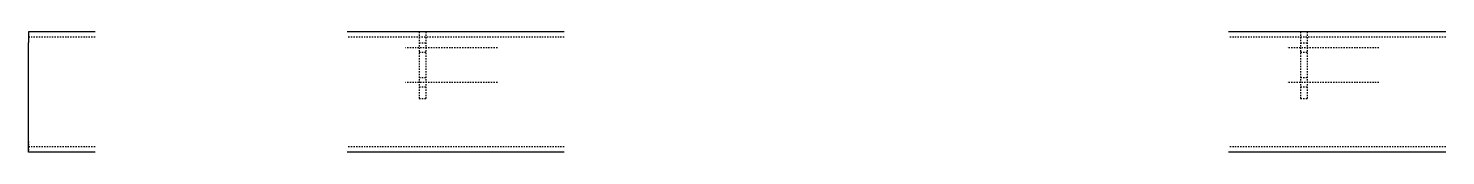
# Model space of a CAD drawing. Header units: millimetres. Extents: x 5285 to 65274, y 8 to 1303.
# Drawn here: x 29431 to 31554, y 37 to 217 of the extents above; entities that cross this region are included whole.
import ezdxf

# ---------------------------------------------------------------- set-up
doc = ezdxf.new("R2010")
doc.units = ezdxf.units.MM
doc.linetypes.add('DXK_LINE_DOT2', pattern=[3.9198, 1.9599, -1.9599])
doc.layers.add('STÅL', color=7, linetype='Continuous')

msp = doc.modelspace()

# ---------------------------------------------------------------- linework, layer by layer
at = {"layer": 'STÅL', "color": 2, "linetype": 'Continuous'}
for p, q in [((29431.5, 217), (29431.5, 201)), ((29531.5, 217), (29431.5, 217)), ((30234, 217), (29909, 217)), ((31554, 217), (31229, 217)), ((29431.5, 53), (29431.5, 201)), ((29431.5, 37), (29431.5, 53)), ((29531.5, 37), (29431.5, 37)), ((30234, 37), (29909, 37)), ((31554, 37), (31229, 37))]:
    msp.add_line(p, q, dxfattribs=at)
at = {"layer": 'STÅL', "color": 7, "linetype": 'DXK_LINE_DOT2'}
for p, q in [((29431.5, 217), (29431.5, 212.3)), ((30026.5, 217), (30016.5, 217)), ((30016.5, 217), (30016.5, 117)), ((30026.5, 217), (30026.5, 117)), ((31346.5, 217), (31336.5, 217)), ((31336.5, 217), (31336.5, 117)), ((31346.5, 217), (31346.5, 117)), ((29531.5, 209), (29431.5, 209)), ((30234, 209), (29909, 209)), ((31554, 209), (31229, 209)), ((30026.5, 117), (30016.5, 117)), ((31346.5, 117), (31336.5, 117)), ((29431.5, 53), (29431.5, 38.2)), ((29531.5, 45), (29431.5, 45)), ((30234, 45), (29909, 45)), ((31554, 45), (31229, 45))]:
    msp.add_line(p, q, dxfattribs=at)
at = {"layer": 'STÅL', "color": 96, "linetype": 'DXK_LINE_DOT2'}
for p, q in [((30134, 193), (29996.5, 193)), ((30026.5, 200), (30016.5, 200)), ((31454, 193), (31316.5, 193)), ((31346.5, 200), (31336.5, 200)), ((30026.5, 186), (30016.5, 186)), ((31346.5, 186), (31336.5, 186)), ((30134, 141), (29996.5, 141)), ((30026.5, 148), (30016.5, 148)), ((30026.5, 134), (30016.5, 134)), ((31454, 141), (31316.5, 141)), ((31346.5, 148), (31336.5, 148)), ((31346.5, 134), (31336.5, 134))]:
    msp.add_line(p, q, dxfattribs=at)

doc.saveas('drawing.dxf')
